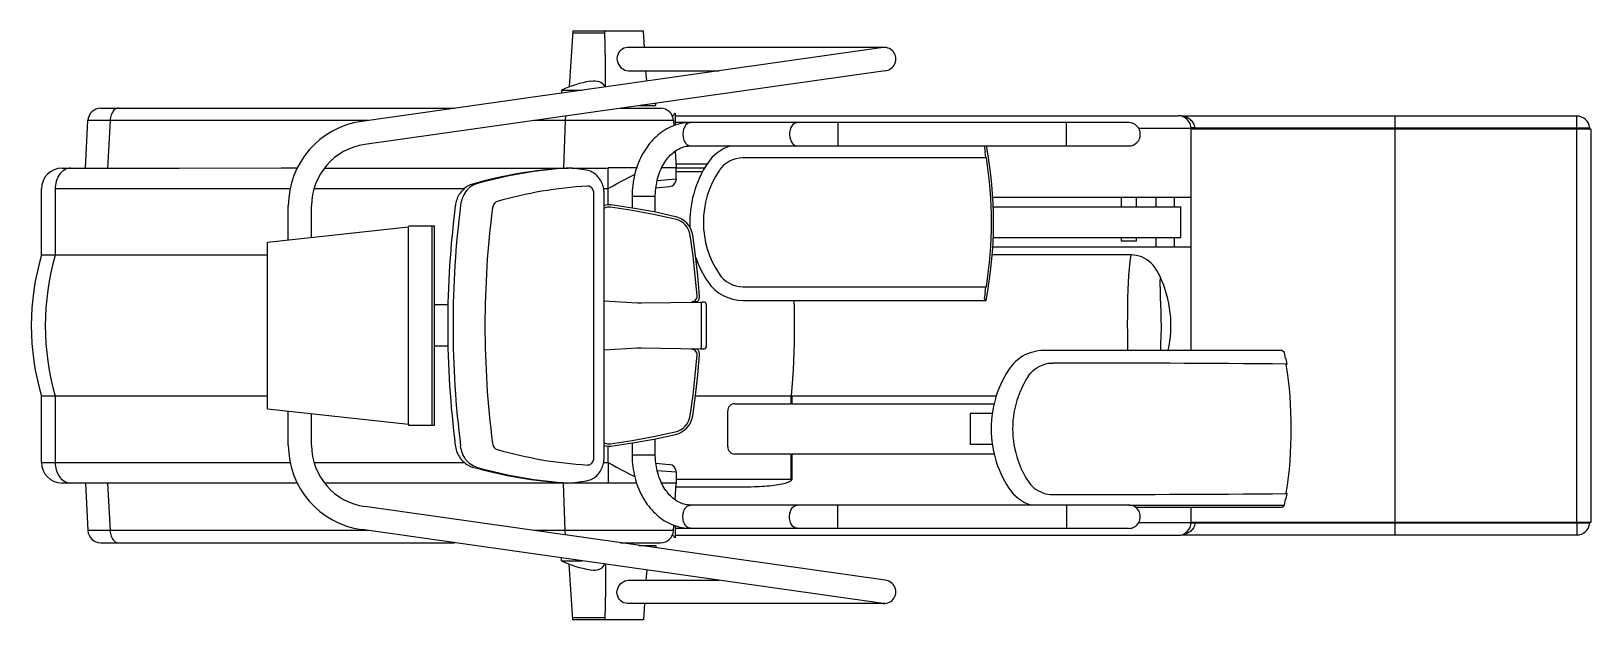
# Model space of a CAD drawing. Header units: millimetres. Extents: x 1380.75 to 1382.29, y 2712.3 to 2712.88.
import ezdxf

# ---------------------------------------------------------------- set-up
doc = ezdxf.new("R2010")
doc.units = ezdxf.units.MM
doc.header["$LTSCALE"] = 10
doc.layers.add('Equipam_fitness', color=1, linetype='Continuous')

msp = doc.modelspace()

# ---------------------------------------------------------------- linework, layer by layer
at = {"layer": 'Equipam_fitness'}
for p, q in [((1381.2837, 2712.8753), (1381.2818, 2712.8454)), ((1381.3532, 2712.8753), (1381.2837, 2712.8753)), ((1381.3154, 2712.8732), (1381.2837, 2712.8732)), ((1381.3158, 2712.8454), (1381.3154, 2712.8753)), ((1381.3154, 2712.8732), (1381.3154, 2712.8753)), ((1381.3543, 2712.8592), (1381.3532, 2712.8753)), ((1381.5897, 2712.8592), (1381.0756, 2712.7864)), ((1381.3274, 2712.8503), (1381.3272, 2712.8484)), ((1381.3279, 2712.8521), (1381.3274, 2712.8503)), ((1381.3287, 2712.8538), (1381.3279, 2712.8521)), ((1381.3298, 2712.8553), (1381.3287, 2712.8538)), ((1381.331, 2712.8566), (1381.3298, 2712.8553)), ((1381.3325, 2712.8577), (1381.331, 2712.8566)), ((1381.3341, 2712.8585), (1381.3325, 2712.8577)), ((1381.3358, 2712.859), (1381.3341, 2712.8585)), ((1381.3375, 2712.8592), (1381.3358, 2712.859)), ((1381.3377, 2712.8592), (1381.3375, 2712.8592)), ((1381.5914, 2712.8592), (1381.3377, 2712.8592)), ((1381.5914, 2712.8363), (1381.0788, 2712.7637)), ((1381.2818, 2712.8454), (1381.2801, 2712.8203)), ((1381.316, 2712.8204), (1381.3158, 2712.8454)), ((1381.3272, 2712.8484), (1381.3274, 2712.8465)), ((1381.3274, 2712.8465), (1381.3279, 2712.8445)), ((1381.3279, 2712.8445), (1381.3286, 2712.8427)), ((1381.3286, 2712.8427), (1381.3297, 2712.841)), ((1381.3297, 2712.841), (1381.331, 2712.8395)), ((1381.331, 2712.8395), (1381.3322, 2712.8385)), ((1381.3322, 2712.8385), (1381.3335, 2712.8377)), ((1381.3335, 2712.8377), (1381.3351, 2712.837)), ((1381.3351, 2712.837), (1381.3367, 2712.8365)), ((1381.3367, 2712.8365), (1381.3384, 2712.8363)), ((1381.3384, 2712.8363), (1381.3386, 2712.8363)), ((1381.3386, 2712.8363), (1381.4279, 2712.8363)), ((1381.3565, 2712.8262), (1381.3558, 2712.8363)), ((1381.3009, 2712.8259), (1381.3011, 2712.826)), ((1381.3011, 2712.826), (1381.3036, 2712.8263)), ((1381.3036, 2712.8263), (1381.3058, 2712.8263)), ((1381.3058, 2712.8263), (1381.3078, 2712.826)), ((1381.3078, 2712.826), (1381.3096, 2712.8256)), ((1381.3096, 2712.8256), (1381.3112, 2712.8249)), ((1381.3112, 2712.8249), (1381.3125, 2712.8239)), ((1381.3125, 2712.8239), (1381.3137, 2712.8227)), ((1381.3137, 2712.8227), (1381.3146, 2712.8214)), ((1381.3146, 2712.8214), (1381.3151, 2712.8203)), ((1381.2726, 2712.8172), (1381.2724, 2712.8143)), ((1381.2726, 2712.8172), (1381.293, 2712.8172)), ((1381.3656, 2712.8019), (1381.3654, 2712.8043)), ((1380.8185, 2712.7994), (1381.1672, 2712.7994)), ((1380.8277, 2712.7888), (1380.8276, 2712.7873)), ((1380.828, 2712.7902), (1380.8277, 2712.7888)), ((1380.8283, 2712.7916), (1380.828, 2712.7902)), ((1380.8287, 2712.793), (1380.8283, 2712.7916)), ((1380.8293, 2712.7942), (1380.8287, 2712.793)), ((1380.8299, 2712.7953), (1380.8293, 2712.7942)), ((1380.8306, 2712.7964), (1380.8299, 2712.7953)), ((1380.8314, 2712.7973), (1380.8306, 2712.7964)), ((1380.8322, 2712.798), (1380.8314, 2712.7973)), ((1380.8331, 2712.7986), (1380.8322, 2712.798)), ((1380.834, 2712.799), (1380.8331, 2712.7986)), ((1380.835, 2712.7993), (1380.834, 2712.799)), ((1380.836, 2712.7994), (1380.835, 2712.7993)), ((1381.2763, 2712.7888), (1381.2762, 2712.7873)), ((1381.2765, 2712.7902), (1381.2763, 2712.7888)), ((1381.2768, 2712.7916), (1381.2765, 2712.7902)), ((1381.2769, 2712.7918), (1381.2768, 2712.7916)), ((1381.3306, 2712.7994), (1381.3702, 2712.7994)), ((1381.3486, 2712.8019), (1381.3656, 2712.8019)), ((1381.3817, 2712.792), (1381.3824, 2712.792)), ((1381.382, 2712.7915), (1381.3844, 2712.7944)), ((1381.3844, 2712.7944), (1381.3844, 2712.7826)), ((1381.3844, 2712.792), (1381.8803, 2712.792)), ((1382.2732, 2712.7916), (1381.884, 2712.7916)), ((1381.885, 2712.7914), (1381.8844, 2712.7915)), ((1381.8864, 2712.7911), (1381.885, 2712.7914)), ((1381.8877, 2712.7908), (1381.8864, 2712.7911)), ((1381.8889, 2712.7903), (1381.8877, 2712.7908)), ((1381.8901, 2712.7897), (1381.8889, 2712.7903)), ((1381.8912, 2712.789), (1381.8901, 2712.7897)), ((1381.8923, 2712.7883), (1381.8912, 2712.789)), ((1381.8932, 2712.7874), (1381.8923, 2712.7883)), ((1382.094, 2712.3789), (1382.094, 2712.7916)), ((1382.2732, 2712.7799), (1382.2732, 2712.7916)), ((1380.8033, 2712.7404), (1380.8057, 2712.7873)), ((1380.8058, 2712.7873), (1380.8057, 2712.7873)), ((1380.8061, 2712.7873), (1380.8058, 2712.7873)), ((1380.8065, 2712.7873), (1380.8061, 2712.7873)), ((1380.807, 2712.7874), (1380.8065, 2712.7873)), ((1380.8077, 2712.7874), (1380.807, 2712.7874)), ((1380.8086, 2712.7874), (1380.8077, 2712.7874)), ((1380.8096, 2712.7874), (1380.8086, 2712.7874)), ((1380.8108, 2712.7874), (1380.8096, 2712.7874)), ((1380.8122, 2712.7874), (1380.8108, 2712.7874)), ((1380.8136, 2712.7874), (1380.8122, 2712.7874)), ((1380.8152, 2712.7874), (1380.8136, 2712.7874)), ((1380.817, 2712.7874), (1380.8152, 2712.7874)), ((1380.8189, 2712.7874), (1380.817, 2712.7874)), ((1380.8209, 2712.7873), (1380.8189, 2712.7874)), ((1380.823, 2712.7873), (1380.8209, 2712.7873)), ((1380.8253, 2712.7873), (1380.823, 2712.7873)), ((1380.8276, 2712.7873), (1380.8252, 2712.7404)), ((1380.8276, 2712.7873), (1380.8253, 2712.7873)), ((1381.082, 2712.7873), (1380.8276, 2712.7873)), ((1381.2762, 2712.7873), (1381.2454, 2712.7873)), ((1381.2762, 2712.7873), (1381.2746, 2712.7404)), ((1381.3829, 2712.7873), (1381.2762, 2712.7873)), ((1381.3674, 2712.7728), (1381.3657, 2712.7713)), ((1381.3691, 2712.7742), (1381.3674, 2712.7728)), ((1381.3709, 2712.7755), (1381.3691, 2712.7742)), ((1381.3727, 2712.7768), (1381.3709, 2712.7755)), ((1381.3746, 2712.778), (1381.3727, 2712.7768)), ((1381.3764, 2712.7791), (1381.3746, 2712.778)), ((1381.3783, 2712.78), (1381.3764, 2712.7791)), ((1381.3803, 2712.781), (1381.3783, 2712.78)), ((1381.3822, 2712.7818), (1381.3803, 2712.781)), ((1381.3842, 2712.7825), (1381.3822, 2712.7818)), ((1381.3829, 2712.7873), (1381.3832, 2712.7821)), ((1381.3862, 2712.7832), (1381.3842, 2712.7825)), ((1381.8315, 2712.7852), (1381.3844, 2712.7852)), ((1381.3848, 2712.7827), (1381.3844, 2712.7828)), ((1381.3882, 2712.7837), (1381.3862, 2712.7832)), ((1381.3902, 2712.7842), (1381.3882, 2712.7837)), ((1381.3923, 2712.7846), (1381.3902, 2712.7842)), ((1381.3923, 2712.7757), (1381.3922, 2712.7744)), ((1381.3922, 2712.7744), (1381.3922, 2712.773)), ((1381.3922, 2712.773), (1381.3923, 2712.7717)), ((1381.3943, 2712.7848), (1381.3923, 2712.7846)), ((1381.3925, 2712.777), (1381.3923, 2712.7757)), ((1381.3928, 2712.7783), (1381.3925, 2712.777)), ((1381.3932, 2712.7795), (1381.3928, 2712.7783)), ((1381.3937, 2712.7807), (1381.3932, 2712.7795)), ((1381.3943, 2712.7817), (1381.3937, 2712.7807)), ((1381.3964, 2712.785), (1381.3943, 2712.7848)), ((1381.3949, 2712.7826), (1381.3943, 2712.7817)), ((1381.3957, 2712.7834), (1381.3949, 2712.7826)), ((1381.3964, 2712.784), (1381.3957, 2712.7834)), ((1381.3984, 2712.7851), (1381.3964, 2712.785)), ((1381.3973, 2712.7846), (1381.3964, 2712.784)), ((1381.3981, 2712.7849), (1381.3973, 2712.7846)), ((1381.399, 2712.7851), (1381.3981, 2712.7849)), ((1381.3997, 2712.7852), (1381.3984, 2712.7851)), ((1381.3997, 2712.7852), (1381.399, 2712.7851)), ((1381.4974, 2712.7754), (1381.4973, 2712.774)), ((1381.4973, 2712.774), (1381.4974, 2712.7727)), ((1381.4976, 2712.7767), (1381.4974, 2712.7754)), ((1381.4979, 2712.778), (1381.4976, 2712.7767)), ((1381.4983, 2712.7792), (1381.4979, 2712.778)), ((1381.4987, 2712.7804), (1381.4983, 2712.7792)), ((1381.4993, 2712.7814), (1381.4987, 2712.7804)), ((1381.4999, 2712.7824), (1381.4993, 2712.7814)), ((1381.5006, 2712.7832), (1381.4999, 2712.7824)), ((1381.5014, 2712.7839), (1381.5006, 2712.7832)), ((1381.5022, 2712.7844), (1381.5014, 2712.7839)), ((1381.5031, 2712.7848), (1381.5022, 2712.7844)), ((1381.504, 2712.7851), (1381.5031, 2712.7848)), ((1381.5048, 2712.7852), (1381.504, 2712.7851)), ((1381.5449, 2712.7852), (1381.5449, 2712.7622)), ((1381.7704, 2712.7622), (1381.7704, 2712.7852)), ((1381.8931, 2712.7793), (1381.8415, 2712.7793)), ((1381.8931, 2712.5605), (1381.8931, 2712.7793)), ((1381.8931, 2712.7792), (1382.287, 2712.7792)), ((1381.8941, 2712.7865), (1381.8932, 2712.7874)), ((1381.8963, 2712.7799), (1381.8932, 2712.7799)), ((1381.8948, 2712.7855), (1381.8941, 2712.7865)), ((1381.8955, 2712.7845), (1381.8948, 2712.7855)), ((1381.896, 2712.7834), (1381.8955, 2712.7845)), ((1381.8965, 2712.7822), (1381.896, 2712.7834)), ((1381.8963, 2712.7799), (1381.8969, 2712.7799)), ((1381.8967, 2712.7811), (1381.8965, 2712.7822)), ((1381.8969, 2712.7799), (1381.8967, 2712.7811)), ((1381.8969, 2712.7799), (1382.2859, 2712.7799)), ((1382.2732, 2712.3911), (1382.2732, 2712.7792)), ((1382.2842, 2712.7799), (1382.2842, 2712.7792)), ((1382.287, 2712.7792), (1382.287, 2712.3911)), ((1381.3552, 2712.7588), (1381.3539, 2712.7568)), ((1381.3565, 2712.7608), (1381.3552, 2712.7588)), ((1381.3579, 2712.7627), (1381.3565, 2712.7608)), ((1381.3594, 2712.7646), (1381.3579, 2712.7627)), ((1381.3609, 2712.7664), (1381.3594, 2712.7646)), ((1381.3625, 2712.7681), (1381.3609, 2712.7664)), ((1381.3641, 2712.7697), (1381.3625, 2712.7681)), ((1381.3657, 2712.7713), (1381.3641, 2712.7697)), ((1381.3846, 2712.7572), (1381.3859, 2712.758)), ((1381.3859, 2712.758), (1381.3872, 2712.7588)), ((1381.3872, 2712.7588), (1381.3886, 2712.7595)), ((1381.3886, 2712.7595), (1381.3899, 2712.7602)), ((1381.3899, 2712.7602), (1381.3913, 2712.7607)), ((1381.3913, 2712.7607), (1381.3927, 2712.7612)), ((1381.3923, 2712.7717), (1381.3925, 2712.7704)), ((1381.3925, 2712.7704), (1381.3928, 2712.7691)), ((1381.3927, 2712.7612), (1381.3941, 2712.7616)), ((1381.3928, 2712.7691), (1381.3932, 2712.7679)), ((1381.3932, 2712.7679), (1381.3937, 2712.7667)), ((1381.3937, 2712.7667), (1381.3943, 2712.7657)), ((1381.3941, 2712.7616), (1381.3955, 2712.7619)), ((1381.3943, 2712.7657), (1381.3949, 2712.7648)), ((1381.3949, 2712.7648), (1381.3957, 2712.764)), ((1381.3955, 2712.7619), (1381.3969, 2712.7621)), ((1381.3957, 2712.764), (1381.3964, 2712.7634)), ((1381.3964, 2712.7634), (1381.3973, 2712.7628)), ((1381.3969, 2712.7621), (1381.3984, 2712.7622)), ((1381.3973, 2712.7628), (1381.3981, 2712.7625)), ((1381.3981, 2712.7625), (1381.399, 2712.7623)), ((1381.3984, 2712.7622), (1381.3997, 2712.7622)), ((1381.399, 2712.7623), (1381.3997, 2712.7622)), ((1381.3997, 2712.7622), (1381.5048, 2712.7622)), ((1381.4514, 2712.7622), (1381.4514, 2712.7622)), ((1381.4514, 2712.7622), (1381.6891, 2712.7622)), ((1381.4974, 2712.7727), (1381.4975, 2712.7713)), ((1381.4975, 2712.7713), (1381.4977, 2712.77)), ((1381.4977, 2712.77), (1381.4981, 2712.7688)), ((1381.4981, 2712.7688), (1381.4985, 2712.7676)), ((1381.4985, 2712.7676), (1381.499, 2712.7665)), ((1381.499, 2712.7665), (1381.4996, 2712.7655)), ((1381.4996, 2712.7655), (1381.5003, 2712.7646)), ((1381.5003, 2712.7646), (1381.501, 2712.7638)), ((1381.501, 2712.7638), (1381.5018, 2712.7632)), ((1381.5018, 2712.7632), (1381.5027, 2712.7627)), ((1381.5027, 2712.7627), (1381.5035, 2712.7624)), ((1381.5035, 2712.7624), (1381.5044, 2712.7623)), ((1381.5044, 2712.7623), (1381.5048, 2712.7622)), ((1381.5048, 2712.7622), (1381.5449, 2712.7622)), ((1381.6891, 2712.7622), (1381.7704, 2712.7622)), ((1381.6891, 2712.7622), (1381.6901, 2712.7565)), ((1381.6891, 2712.7622), (1381.6892, 2712.7622)), ((1381.7704, 2712.7622), (1381.8315, 2712.7622)), ((1381.3475, 2712.7434), (1381.3467, 2712.741)), ((1381.3484, 2712.7458), (1381.3475, 2712.7434)), ((1381.3494, 2712.7481), (1381.3484, 2712.7458)), ((1381.3504, 2712.7503), (1381.3494, 2712.7481)), ((1381.3515, 2712.7525), (1381.3504, 2712.7503)), ((1381.3527, 2712.7547), (1381.3515, 2712.7525)), ((1381.3539, 2712.7568), (1381.3527, 2712.7547)), ((1381.3715, 2712.7413), (1381.3724, 2712.743)), ((1381.3724, 2712.743), (1381.3733, 2712.7446)), ((1381.3733, 2712.7446), (1381.3743, 2712.7462)), ((1381.3743, 2712.7462), (1381.3753, 2712.7477)), ((1381.3753, 2712.7477), (1381.3764, 2712.7491)), ((1381.3764, 2712.7491), (1381.3774, 2712.7505)), ((1381.3774, 2712.7505), (1381.3786, 2712.7518)), ((1381.3786, 2712.7518), (1381.3797, 2712.753)), ((1381.3797, 2712.753), (1381.3809, 2712.7541)), ((1381.3809, 2712.7541), (1381.3821, 2712.7552)), ((1381.3821, 2712.7552), (1381.3834, 2712.7562)), ((1381.3834, 2712.7562), (1381.3846, 2712.7572)), ((1381.3845, 2712.7571), (1381.3854, 2712.7406)), ((1381.3852, 2712.7444), (1381.4161, 2712.7444)), ((1381.6912, 2712.7504), (1381.4514, 2712.7504)), ((1381.6901, 2712.7565), (1381.6896, 2712.7559)), ((1381.6896, 2712.7559), (1381.6905, 2712.7508)), ((1381.6905, 2712.7508), (1381.6912, 2712.7504)), ((1380.7745, 2712.7272), (1380.7741, 2712.7255)), ((1380.7751, 2712.729), (1380.7745, 2712.7272)), ((1380.7758, 2712.7306), (1380.7751, 2712.729)), ((1380.7765, 2712.7322), (1380.7758, 2712.7306)), ((1380.7774, 2712.7336), (1380.7765, 2712.7322)), ((1380.7784, 2712.7349), (1380.7774, 2712.7336)), ((1380.7795, 2712.7361), (1380.7784, 2712.7349)), ((1380.7807, 2712.7372), (1380.7795, 2712.7361)), ((1380.7803, 2712.7403), (1380.8958, 2712.7404)), ((1380.7819, 2712.7381), (1380.7807, 2712.7372)), ((1380.7832, 2712.7389), (1380.7819, 2712.7381)), ((1380.7825, 2712.7403), (1380.7837, 2712.7403)), ((1380.7845, 2712.7395), (1380.7832, 2712.7389)), ((1380.7837, 2712.7403), (1380.7851, 2712.7403)), ((1380.7859, 2712.7399), (1380.7845, 2712.7395)), ((1380.7851, 2712.7403), (1380.7868, 2712.7403)), ((1380.7873, 2712.7402), (1380.7859, 2712.7399)), ((1380.7868, 2712.7403), (1380.7887, 2712.7403)), ((1380.7887, 2712.7403), (1380.7873, 2712.7402)), ((1380.8958, 2712.7404), (1380.9963, 2712.7405)), ((1380.9963, 2712.7405), (1381.012, 2712.7405)), ((1381.0389, 2712.7404), (1381.1677, 2712.7404)), ((1381.1677, 2712.7404), (1381.2794, 2712.7404)), ((1381.2834, 2712.7403), (1381.2772, 2712.7404)), ((1381.2827, 2712.7404), (1381.3185, 2712.7404)), ((1381.2833, 2712.7403), (1381.3185, 2712.7403)), ((1381.2971, 2712.7383), (1381.2834, 2712.7403)), ((1381.2972, 2712.7382), (1381.2971, 2712.7383)), ((1381.2985, 2712.738), (1381.2972, 2712.7382)), ((1381.2997, 2712.7377), (1381.2985, 2712.738)), ((1381.301, 2712.7372), (1381.2997, 2712.7377)), ((1381.3021, 2712.7367), (1381.301, 2712.7372)), ((1381.3033, 2712.7361), (1381.3021, 2712.7367)), ((1381.3044, 2712.7354), (1381.3033, 2712.7361)), ((1381.3055, 2712.7346), (1381.3044, 2712.7354)), ((1381.3066, 2712.7338), (1381.3055, 2712.7346)), ((1381.3076, 2712.7328), (1381.3066, 2712.7338)), ((1381.3085, 2712.7318), (1381.3076, 2712.7328)), ((1381.3094, 2712.7308), (1381.3085, 2712.7318)), ((1381.3103, 2712.7296), (1381.3094, 2712.7308)), ((1381.311, 2712.7284), (1381.3103, 2712.7296)), ((1381.3117, 2712.7271), (1381.311, 2712.7284)), ((1381.3123, 2712.7258), (1381.3117, 2712.7271)), ((1381.3185, 2712.7202), (1381.3185, 2712.7406)), ((1381.3465, 2712.7406), (1381.3185, 2712.7406)), ((1381.3268, 2712.7248), (1381.331, 2712.727)), ((1381.331, 2712.727), (1381.3351, 2712.7292)), ((1381.3351, 2712.7292), (1381.3392, 2712.7313)), ((1381.3392, 2712.7313), (1381.3433, 2712.7333)), ((1381.3435, 2712.7287), (1381.3431, 2712.7261)), ((1381.3433, 2712.7333), (1381.3446, 2712.7339)), ((1381.344, 2712.7312), (1381.3435, 2712.7287)), ((1381.3446, 2712.7337), (1381.344, 2712.7312)), ((1381.3452, 2712.7362), (1381.3446, 2712.7337)), ((1381.3459, 2712.7386), (1381.3452, 2712.7362)), ((1381.3467, 2712.741), (1381.3459, 2712.7386)), ((1381.3664, 2712.7262), (1381.3668, 2712.7282)), ((1381.3668, 2712.7282), (1381.3673, 2712.7302)), ((1381.3669, 2712.7283), (1381.3857, 2712.7298)), ((1381.3673, 2712.7302), (1381.3679, 2712.7322)), ((1381.3679, 2712.7322), (1381.3685, 2712.7341)), ((1381.3685, 2712.7341), (1381.3692, 2712.7359)), ((1381.3692, 2712.7359), (1381.3699, 2712.7378)), ((1381.3699, 2712.7378), (1381.3707, 2712.7396)), ((1381.3707, 2712.7396), (1381.3715, 2712.7413)), ((1381.3857, 2712.7406), (1381.3712, 2712.7406)), ((1381.3857, 2712.7298), (1381.3857, 2712.7406)), ((1381.3857, 2712.7406), (1381.4137, 2712.7406)), ((1381.4115, 2712.7368), (1381.3857, 2712.7368)), ((1380.7601, 2712.6548), (1380.7601, 2712.7199)), ((1380.7737, 2712.7236), (1380.7735, 2712.7218)), ((1380.7735, 2712.7218), (1380.7735, 2712.7199)), ((1380.7937, 2712.7199), (1380.7735, 2712.7199)), ((1380.7735, 2712.7199), (1380.7735, 2712.7134)), ((1380.7735, 2712.7134), (1380.7735, 2712.684)), ((1380.7741, 2712.7255), (1380.7737, 2712.7236)), ((1380.8142, 2712.7199), (1380.7937, 2712.7199)), ((1380.8349, 2712.7199), (1380.8142, 2712.7199)), ((1380.856, 2712.7199), (1380.8349, 2712.7199)), ((1380.8773, 2712.7199), (1380.856, 2712.7199)), ((1380.8952, 2712.7199), (1380.8773, 2712.7199)), ((1380.9133, 2712.7199), (1380.8952, 2712.7199)), ((1380.9316, 2712.7199), (1380.9133, 2712.7199)), ((1380.9501, 2712.7199), (1380.9316, 2712.7199)), ((1380.9688, 2712.7199), (1380.9501, 2712.7199)), ((1380.9876, 2712.7199), (1380.9688, 2712.7199)), ((1381.005, 2712.7199), (1380.9876, 2712.7199)), ((1381.0312, 2712.7199), (1381.0286, 2712.7199)), ((1381.0533, 2712.7199), (1381.0312, 2712.7199)), ((1381.0756, 2712.7199), (1381.0533, 2712.7199)), ((1381.0982, 2712.7199), (1381.0756, 2712.7199)), ((1381.1209, 2712.7199), (1381.0982, 2712.7199)), ((1381.1439, 2712.7199), (1381.1209, 2712.7199)), ((1381.1671, 2712.7199), (1381.1439, 2712.7199)), ((1381.1763, 2712.7199), (1381.1671, 2712.7199)), ((1381.1704, 2712.712), (1381.1698, 2712.7106)), ((1381.1711, 2712.7133), (1381.1704, 2712.712)), ((1381.1718, 2712.7146), (1381.1711, 2712.7133)), ((1381.1727, 2712.7158), (1381.1718, 2712.7146)), ((1381.1735, 2712.717), (1381.1727, 2712.7158)), ((1381.1745, 2712.7181), (1381.1735, 2712.717)), ((1381.1755, 2712.7191), (1381.1745, 2712.7181)), ((1381.1753, 2712.7121), (1381.1746, 2712.7102)), ((1381.1762, 2712.714), (1381.1753, 2712.7121)), ((1381.1766, 2712.7201), (1381.1755, 2712.7191)), ((1381.1772, 2712.7158), (1381.1762, 2712.714)), ((1381.1777, 2712.721), (1381.1766, 2712.7201)), ((1381.1783, 2712.7174), (1381.1772, 2712.7158)), ((1381.1788, 2712.7218), (1381.1777, 2712.721)), ((1381.1796, 2712.7189), (1381.1783, 2712.7174)), ((1381.18, 2712.7226), (1381.1788, 2712.7218)), ((1381.1809, 2712.7203), (1381.1796, 2712.7189)), ((1381.1812, 2712.7232), (1381.18, 2712.7226)), ((1381.1823, 2712.7215), (1381.1809, 2712.7203)), ((1381.1825, 2712.7238), (1381.1812, 2712.7232)), ((1381.1838, 2712.7226), (1381.1823, 2712.7215)), ((1381.1838, 2712.7243), (1381.1825, 2712.7238)), ((1381.1849, 2712.7246), (1381.1838, 2712.7243)), ((1381.1854, 2712.7235), (1381.1838, 2712.7226)), ((1381.187, 2712.7242), (1381.1854, 2712.7235)), ((1381.1887, 2712.7248), (1381.187, 2712.7242)), ((1381.299, 2712.7226), (1381.2981, 2712.7226)), ((1381.2999, 2712.7224), (1381.299, 2712.7226)), ((1381.3007, 2712.722), (1381.2999, 2712.7224)), ((1381.3015, 2712.7215), (1381.3007, 2712.722)), ((1381.3023, 2712.7209), (1381.3015, 2712.7215)), ((1381.3029, 2712.7201), (1381.3023, 2712.7209)), ((1381.3035, 2712.7192), (1381.3029, 2712.7201)), ((1381.3039, 2712.7182), (1381.3035, 2712.7192)), ((1381.3043, 2712.7172), (1381.3039, 2712.7182)), ((1381.3044, 2712.7161), (1381.3043, 2712.7172)), ((1381.3045, 2712.715), (1381.3044, 2712.7161)), ((1381.3045, 2712.4555), (1381.3045, 2712.715)), ((1381.3129, 2712.7245), (1381.3123, 2712.7258)), ((1381.3134, 2712.7231), (1381.3129, 2712.7245)), ((1381.3138, 2712.7217), (1381.3134, 2712.7231)), ((1381.3141, 2712.7202), (1381.3138, 2712.7217)), ((1381.3143, 2712.7188), (1381.3141, 2712.7202)), ((1381.3185, 2712.7199), (1381.3141, 2712.7199)), ((1381.3145, 2712.7173), (1381.3143, 2712.7188)), ((1381.3146, 2712.7158), (1381.3145, 2712.7173)), ((1381.3146, 2712.715), (1381.3146, 2712.7158)), ((1381.3146, 2712.4555), (1381.3146, 2712.715)), ((1381.3185, 2712.7202), (1381.3227, 2712.7225)), ((1381.3185, 2712.7202), (1381.3185, 2712.7202)), ((1381.3185, 2712.7042), (1381.3185, 2712.7202)), ((1381.3185, 2712.7042), (1381.3185, 2712.7199)), ((1381.3227, 2712.7225), (1381.3268, 2712.7248)), ((1381.3422, 2712.7158), (1381.3421, 2712.7133)), ((1381.3421, 2712.7133), (1381.3421, 2712.7126)), ((1381.3421, 2712.7126), (1381.365, 2712.7126)), ((1381.3421, 2712.7126), (1381.3421, 2712.7011)), ((1381.3423, 2712.7184), (1381.3422, 2712.7158)), ((1381.3425, 2712.721), (1381.3423, 2712.7184)), ((1381.3428, 2712.7236), (1381.3425, 2712.721)), ((1381.3431, 2712.7261), (1381.3428, 2712.7236)), ((1381.365, 2712.7137), (1381.3651, 2712.7158)), ((1381.365, 2712.7126), (1381.365, 2712.7137)), ((1381.365, 2712.6969), (1381.365, 2712.7126)), ((1381.3651, 2712.7158), (1381.3652, 2712.7179)), ((1381.3652, 2712.7179), (1381.3654, 2712.72)), ((1381.3654, 2712.72), (1381.3657, 2712.7221)), ((1381.3656, 2712.721), (1381.3787, 2712.7222)), ((1381.3657, 2712.7221), (1381.366, 2712.7241)), ((1381.366, 2712.7241), (1381.3664, 2712.7262)), ((1381.8925, 2712.7113), (1381.6975, 2712.7113)), ((1381.8241, 2712.7113), (1381.8241, 2712.7021)), ((1381.8393, 2712.7021), (1381.8393, 2712.7113)), ((1381.8582, 2712.7113), (1381.8582, 2712.7021)), ((1381.8766, 2712.7021), (1381.8766, 2712.7113)), ((1381.0033, 2712.6697), (1381.0033, 2712.7032)), ((1381.0262, 2712.6722), (1381.0262, 2712.7032)), ((1381.1681, 2712.7047), (1381.168, 2712.7036)), ((1381.1684, 2712.7062), (1381.1681, 2712.7047)), ((1381.1688, 2712.7077), (1381.1684, 2712.7062)), ((1381.1693, 2712.7092), (1381.1688, 2712.7077)), ((1381.1698, 2712.7106), (1381.1693, 2712.7092)), ((1381.1734, 2712.7061), (1381.1731, 2712.704)), ((1381.1739, 2712.7082), (1381.1734, 2712.7061)), ((1381.1746, 2712.7102), (1381.1739, 2712.7082)), ((1381.2047, 2712.7023), (1381.2045, 2712.7012)), ((1381.2051, 2712.7033), (1381.2047, 2712.7023)), ((1381.2055, 2712.7043), (1381.2051, 2712.7033)), ((1381.2061, 2712.7052), (1381.2055, 2712.7043)), ((1381.2068, 2712.706), (1381.2061, 2712.7052)), ((1381.2075, 2712.7066), (1381.2068, 2712.706)), ((1381.2083, 2712.7071), (1381.2075, 2712.7066)), ((1381.2092, 2712.7074), (1381.2083, 2712.7071)), ((1381.3148, 2712.7009), (1381.3146, 2712.7007)), ((1381.3166, 2712.7015), (1381.3148, 2712.7009)), ((1381.318, 2712.7018), (1381.3166, 2712.7015)), ((1381.3195, 2712.7018), (1381.318, 2712.7018)), ((1381.3209, 2712.7017), (1381.3195, 2712.7018)), ((1381.3422, 2712.6986), (1381.3209, 2712.7017)), ((1381.3426, 2712.701), (1381.3212, 2712.7042)), ((1381.3633, 2712.6947), (1381.3422, 2712.6986)), ((1381.3638, 2712.6971), (1381.3426, 2712.701)), ((1381.385, 2712.6925), (1381.3638, 2712.6971)), ((1381.698, 2712.7021), (1381.8824, 2712.7021)), ((1381.8824, 2712.7021), (1381.8829, 2712.7021)), ((1381.8829, 2712.6719), (1381.8829, 2712.7021)), ((1380.7735, 2712.684), (1380.7735, 2712.6547)), ((1380.9829, 2712.6675), (1381.1217, 2712.6825)), ((1381.1217, 2712.6836), (1381.1475, 2712.6836)), ((1381.1217, 2712.488), (1381.1217, 2712.6825)), ((1381.1449, 2712.4869), (1381.1449, 2712.6836)), ((1381.1475, 2712.4869), (1381.1475, 2712.6836)), ((1381.3844, 2712.6902), (1381.3633, 2712.6947)), ((1380.9829, 2712.5031), (1380.9829, 2712.6675)), ((1381.4022, 2712.654), (1381.3994, 2712.6739)), ((1381.4046, 2712.6543), (1381.4019, 2712.6742)), ((1381.698, 2712.6719), (1381.8824, 2712.6719)), ((1381.8241, 2712.6719), (1381.8241, 2712.6688)), ((1381.8241, 2712.6688), (1381.8393, 2712.6688)), ((1381.8393, 2712.6688), (1381.8393, 2712.6719)), ((1381.8582, 2712.6719), (1381.8582, 2712.6629)), ((1381.8766, 2712.6629), (1381.8766, 2712.6719)), ((1381.8824, 2712.6719), (1381.8829, 2712.6719)), ((1380.9829, 2712.6547), (1380.76, 2712.6547)), ((1381.4044, 2712.6341), (1381.4022, 2712.654)), ((1381.4069, 2712.6344), (1381.4046, 2712.6543)), ((1381.8339, 2712.6548), (1381.697, 2712.6548)), ((1381.6976, 2712.6629), (1381.8925, 2712.6629)), ((1381.833, 2712.6482), (1381.8339, 2712.6548)), ((1381.8365, 2712.6547), (1381.8339, 2712.6548)), ((1381.8392, 2712.6543), (1381.8365, 2712.6547)), ((1381.8418, 2712.6537), (1381.8392, 2712.6543)), ((1381.8444, 2712.6528), (1381.8418, 2712.6537)), ((1381.8468, 2712.6517), (1381.8444, 2712.6528)), ((1381.8491, 2712.6503), (1381.8468, 2712.6517)), ((1381.8513, 2712.6487), (1381.8491, 2712.6503)), ((1381.8313, 2712.6277), (1381.8317, 2712.6346)), ((1381.8317, 2712.6346), (1381.8323, 2712.6414)), ((1381.8323, 2712.6414), (1381.833, 2712.6482)), ((1381.8534, 2712.6469), (1381.8513, 2712.6487)), ((1381.8556, 2712.6446), (1381.8534, 2712.6469)), ((1381.8576, 2712.642), (1381.8556, 2712.6446)), ((1381.8594, 2712.6393), (1381.8576, 2712.642)), ((1381.861, 2712.6365), (1381.8594, 2712.6393)), ((1381.8625, 2712.6337), (1381.861, 2712.6365)), ((1381.4061, 2712.6142), (1381.4044, 2712.6341)), ((1381.4086, 2712.6143), (1381.4069, 2712.6344)), ((1381.4514, 2712.6235), (1381.6912, 2712.6235)), ((1381.6905, 2712.6231), (1381.6896, 2712.618)), ((1381.6912, 2712.6235), (1381.6905, 2712.6231)), ((1381.8308, 2712.6123), (1381.831, 2712.6207)), ((1381.831, 2712.6207), (1381.8313, 2712.6277)), ((1381.8625, 2712.6337), (1381.8623, 2712.6268)), ((1381.8623, 2712.6268), (1381.8624, 2712.6199)), ((1381.8624, 2712.6199), (1381.8626, 2712.613)), ((1381.1607, 2712.6056), (1381.1475, 2712.6056)), ((1381.3146, 2712.6095), (1381.347, 2712.6077)), ((1381.3512, 2712.6077), (1381.4096, 2712.6084)), ((1381.4066, 2712.6087), (1381.401, 2712.6088)), ((1381.4096, 2712.6084), (1381.4098, 2712.6082)), ((1381.4096, 2712.6084), (1381.4104, 2712.6084)), ((1381.4098, 2712.6082), (1381.41, 2712.6079)), ((1381.41, 2712.6079), (1381.4101, 2712.6073)), ((1381.4101, 2712.6073), (1381.4102, 2712.6067)), ((1381.4102, 2712.6067), (1381.4102, 2712.6059)), ((1381.4102, 2712.6059), (1381.4102, 2712.5646)), ((1381.4104, 2712.6084), (1381.4111, 2712.6084)), ((1381.4111, 2712.6084), (1381.4116, 2712.6084)), ((1381.4116, 2712.6084), (1381.4121, 2712.6085)), ((1381.4121, 2712.6085), (1381.4125, 2712.6085)), ((1381.4125, 2712.6085), (1381.4127, 2712.6085)), ((1381.4127, 2712.6085), (1381.4127, 2712.6086)), ((1381.4152, 2712.6061), (1381.4152, 2712.5644)), ((1381.4516, 2712.6099), (1381.6909, 2712.6099)), ((1381.5021, 2712.6027), (1381.5019, 2712.6099)), ((1381.6901, 2712.6175), (1381.6891, 2712.6118)), ((1381.6891, 2712.6118), (1381.6909, 2712.6099)), ((1381.6896, 2712.618), (1381.6901, 2712.6175)), ((1381.8306, 2712.6037), (1381.8308, 2712.6123)), ((1381.8306, 2712.5952), (1381.8306, 2712.6037)), ((1381.8626, 2712.613), (1381.8629, 2712.6061)), ((1381.8629, 2712.6061), (1381.8632, 2712.5991)), ((1381.5022, 2712.5938), (1381.5021, 2712.6027)), ((1381.5023, 2712.585), (1381.5022, 2712.5938)), ((1381.8305, 2712.5866), (1381.8306, 2712.5952)), ((1381.8632, 2712.5991), (1381.8633, 2712.5922)), ((1381.8633, 2712.5922), (1381.8634, 2712.5836)), ((1381.5021, 2712.5676), (1381.5022, 2712.5763)), ((1381.5022, 2712.5763), (1381.5023, 2712.585)), ((1381.8306, 2712.5776), (1381.8305, 2712.5866)), ((1381.8306, 2712.5686), (1381.8306, 2712.5776)), ((1381.8632, 2712.5751), (1381.863, 2712.5666)), ((1381.8634, 2712.5836), (1381.8632, 2712.5751)), ((1381.1607, 2712.5649), (1381.1475, 2712.5649)), ((1381.347, 2712.5628), (1381.3146, 2712.561)), ((1381.4096, 2712.5621), (1381.3512, 2712.5629)), ((1381.4066, 2712.5618), (1381.401, 2712.5617)), ((1381.4098, 2712.5623), (1381.4096, 2712.5621)), ((1381.4104, 2712.5621), (1381.4096, 2712.5621)), ((1381.41, 2712.5626), (1381.4098, 2712.5623)), ((1381.4101, 2712.5632), (1381.41, 2712.5626)), ((1381.4102, 2712.5639), (1381.4101, 2712.5632)), ((1381.4102, 2712.5646), (1381.4102, 2712.5639)), ((1381.4111, 2712.5621), (1381.4104, 2712.5621)), ((1381.4116, 2712.5621), (1381.4111, 2712.5621)), ((1381.4121, 2712.5621), (1381.4116, 2712.5621)), ((1381.4125, 2712.562), (1381.4121, 2712.5621)), ((1381.4127, 2712.562), (1381.4125, 2712.562)), ((1381.4127, 2712.562), (1381.4127, 2712.562)), ((1381.5015, 2712.5501), (1381.5018, 2712.5589)), ((1381.5018, 2712.5589), (1381.5021, 2712.5676)), ((1381.7343, 2712.5583), (1381.7318, 2712.5573)), ((1381.7369, 2712.5591), (1381.7343, 2712.5583)), ((1381.7395, 2712.5597), (1381.7369, 2712.5591)), ((1381.7422, 2712.5602), (1381.7395, 2712.5597)), ((1381.7449, 2712.5605), (1381.7422, 2712.5602)), ((1381.7476, 2712.5605), (1381.7449, 2712.5605)), ((1381.9823, 2712.5605), (1381.7476, 2712.5605)), ((1381.8307, 2712.5605), (1381.8306, 2712.5686)), ((1381.863, 2712.5666), (1381.8628, 2712.5605)), ((1381.985, 2712.5587), (1381.9823, 2712.5605)), ((1381.986, 2712.5529), (1381.985, 2712.5587)), ((1381.4044, 2712.5364), (1381.4061, 2712.5563)), ((1381.4069, 2712.5362), (1381.4086, 2712.5562)), ((1381.5011, 2712.5413), (1381.5015, 2712.5501)), ((1381.7149, 2712.5441), (1381.7133, 2712.5418)), ((1381.7166, 2712.5462), (1381.7149, 2712.5441)), ((1381.7184, 2712.5482), (1381.7166, 2712.5462)), ((1381.7204, 2712.5501), (1381.7184, 2712.5482)), ((1381.7225, 2712.5518), (1381.7204, 2712.5501)), ((1381.7247, 2712.5534), (1381.7225, 2712.5518)), ((1381.727, 2712.5549), (1381.7247, 2712.5534)), ((1381.7293, 2712.5562), (1381.727, 2712.5549)), ((1381.7318, 2712.5573), (1381.7293, 2712.5562)), ((1381.7372, 2712.5407), (1381.7391, 2712.5423)), ((1381.7391, 2712.5423), (1381.7411, 2712.5437)), ((1381.7411, 2712.5437), (1381.7432, 2712.545)), ((1381.7432, 2712.545), (1381.7455, 2712.546)), ((1381.7455, 2712.546), (1381.7478, 2712.5469)), ((1381.7478, 2712.5469), (1381.7499, 2712.5475)), ((1381.7499, 2712.5475), (1381.7521, 2712.548)), ((1381.7521, 2712.548), (1381.7544, 2712.5482)), ((1381.7544, 2712.5482), (1381.7567, 2712.5483)), ((1381.9868, 2712.5524), (1381.986, 2712.5529)), ((1381.9876, 2712.5473), (1381.9868, 2712.5524)), ((1381.9869, 2712.5469), (1381.9876, 2712.5473)), ((1381.4022, 2712.5165), (1381.4044, 2712.5364)), ((1381.4046, 2712.5162), (1381.4069, 2712.5362)), ((1381.5, 2712.5242), (1381.5006, 2712.5327)), ((1381.5006, 2712.5327), (1381.5011, 2712.5413)), ((1381.7054, 2712.5274), (1381.7038, 2712.5237)), ((1381.7072, 2712.5312), (1381.7054, 2712.5274)), ((1381.7091, 2712.5348), (1381.7072, 2712.5312)), ((1381.7111, 2712.5384), (1381.7091, 2712.5348)), ((1381.7133, 2712.5418), (1381.7111, 2712.5384)), ((1381.7324, 2712.5351), (1381.7338, 2712.5371)), ((1381.7338, 2712.5371), (1381.7354, 2712.5389)), ((1381.7354, 2712.5389), (1381.7372, 2712.5407)), ((1380.9829, 2712.5156), (1380.76, 2712.5156)), ((1380.7601, 2712.4504), (1380.7601, 2712.5155)), ((1380.7735, 2712.5156), (1380.7735, 2712.4888)), ((1381.3994, 2712.4967), (1381.4022, 2712.5165)), ((1381.4019, 2712.4963), (1381.4046, 2712.5162)), ((1381.499, 2712.5157), (1381.4046, 2712.5157)), ((1381.499, 2712.5082), (1381.499, 2712.5157)), ((1381.4993, 2712.5158), (1381.5, 2712.5242)), ((1381.4996, 2712.5157), (1381.4996, 2712.5082)), ((1381.701, 2712.5157), (1381.4996, 2712.5157)), ((1381.6998, 2712.512), (1381.6988, 2712.508)), ((1381.701, 2712.5159), (1381.6998, 2712.512)), ((1381.7023, 2712.5198), (1381.701, 2712.5159)), ((1381.7038, 2712.5237), (1381.7023, 2712.5198)), ((1380.9829, 2712.5031), (1381.1217, 2712.488)), ((1381.0033, 2712.4673), (1381.0033, 2712.5008)), ((1381.0262, 2712.4673), (1381.0262, 2712.4984)), ((1381.4364, 2712.4656), (1381.4364, 2712.5012)), ((1381.4434, 2712.5082), (1381.499, 2712.5082)), ((1381.4996, 2712.5082), (1381.6989, 2712.5082)), ((1381.6752, 2712.4987), (1381.6752, 2712.4682)), ((1381.6971, 2712.4987), (1381.6752, 2712.4987)), ((1381.6973, 2712.4999), (1381.6967, 2712.4958)), ((1381.698, 2712.504), (1381.6973, 2712.4999)), ((1381.6988, 2712.508), (1381.698, 2712.504)), ((1380.7735, 2712.4888), (1380.7735, 2712.4594)), ((1381.1217, 2712.488), (1381.1217, 2712.4869)), ((1381.1217, 2712.4869), (1381.1475, 2712.4869)), ((1381.6961, 2712.4876), (1381.696, 2712.4835)), ((1381.696, 2712.4835), (1381.6961, 2712.4793)), ((1381.6963, 2712.4917), (1381.6961, 2712.4876)), ((1381.6967, 2712.4958), (1381.6963, 2712.4917)), ((1381.168, 2712.4668), (1381.1681, 2712.4658)), ((1381.1681, 2712.4658), (1381.1684, 2712.4643)), ((1381.1734, 2712.4643), (1381.1731, 2712.4664)), ((1381.2045, 2712.4693), (1381.2047, 2712.4681)), ((1381.2047, 2712.4681), (1381.2051, 2712.4671)), ((1381.2051, 2712.4671), (1381.2055, 2712.4661)), ((1381.2055, 2712.4661), (1381.2061, 2712.4652)), ((1381.3146, 2712.4698), (1381.3148, 2712.4697)), ((1381.3148, 2712.4697), (1381.3166, 2712.469)), ((1381.3166, 2712.469), (1381.318, 2712.4688)), ((1381.318, 2712.4688), (1381.3195, 2712.4687)), ((1381.3185, 2712.4503), (1381.3185, 2712.4663)), ((1381.3185, 2712.4504), (1381.3185, 2712.4663)), ((1381.3195, 2712.4687), (1381.3209, 2712.4688)), ((1381.3209, 2712.4688), (1381.3422, 2712.4719)), ((1381.3212, 2712.4663), (1381.3426, 2712.4695)), ((1381.3421, 2712.4694), (1381.3421, 2712.4579)), ((1381.3422, 2712.4719), (1381.3633, 2712.4758)), ((1381.3426, 2712.4695), (1381.3638, 2712.4734)), ((1381.3633, 2712.4758), (1381.3844, 2712.4804)), ((1381.3638, 2712.4734), (1381.385, 2712.478)), ((1381.365, 2712.4579), (1381.365, 2712.4736)), ((1381.6752, 2712.4682), (1381.6971, 2712.4682)), ((1381.6961, 2712.4793), (1381.6963, 2712.4752)), ((1381.6963, 2712.4752), (1381.6967, 2712.4711)), ((1381.6967, 2712.4711), (1381.6973, 2712.467)), ((1381.6973, 2712.467), (1381.698, 2712.463)), ((1380.7601, 2712.4504), (1380.7925, 2712.4504)), ((1380.7735, 2712.4594), (1380.7735, 2712.4504)), ((1380.7735, 2712.4504), (1380.7735, 2712.4485)), ((1380.7925, 2712.4504), (1380.8119, 2712.4504)), ((1380.8119, 2712.4504), (1380.8315, 2712.4504)), ((1380.8315, 2712.4504), (1380.8513, 2712.4504)), ((1380.8513, 2712.4504), (1380.8715, 2712.4504)), ((1380.8715, 2712.4504), (1380.8919, 2712.4504)), ((1380.8919, 2712.4504), (1380.9124, 2712.4504)), ((1380.9124, 2712.4504), (1380.9333, 2712.4504)), ((1380.9333, 2712.4504), (1380.9544, 2712.4504)), ((1380.9544, 2712.4504), (1380.9757, 2712.4504)), ((1380.9757, 2712.4504), (1380.9973, 2712.4504)), ((1380.9973, 2712.4504), (1381.005, 2712.4504)), ((1381.0286, 2712.4504), (1381.0423, 2712.4504)), ((1381.0423, 2712.4504), (1381.0657, 2712.4504)), ((1381.0657, 2712.4504), (1381.0893, 2712.4504)), ((1381.0893, 2712.4504), (1381.1132, 2712.4504)), ((1381.1132, 2712.4504), (1381.1373, 2712.4504)), ((1381.1373, 2712.4504), (1381.1618, 2712.4504)), ((1381.1618, 2712.4504), (1381.1765, 2712.4504)), ((1381.1684, 2712.4643), (1381.1688, 2712.4628)), ((1381.1688, 2712.4628), (1381.1692, 2712.4613)), ((1381.1692, 2712.4613), (1381.1698, 2712.4599)), ((1381.1698, 2712.4599), (1381.1704, 2712.4584)), ((1381.1704, 2712.4584), (1381.1711, 2712.4571)), ((1381.1711, 2712.4571), (1381.1719, 2712.4558)), ((1381.1719, 2712.4558), (1381.1727, 2712.4545)), ((1381.1727, 2712.4545), (1381.1737, 2712.4533)), ((1381.1739, 2712.4623), (1381.1734, 2712.4643)), ((1381.1737, 2712.4533), (1381.1747, 2712.4522)), ((1381.1746, 2712.4602), (1381.1739, 2712.4623)), ((1381.1753, 2712.4583), (1381.1746, 2712.4602)), ((1381.1747, 2712.4522), (1381.1757, 2712.4511)), ((1381.1762, 2712.4564), (1381.1753, 2712.4583)), ((1381.1757, 2712.4511), (1381.1768, 2712.4501)), ((1381.1772, 2712.4547), (1381.1762, 2712.4564)), ((1381.1768, 2712.4501), (1381.178, 2712.4492)), ((1381.1783, 2712.453), (1381.1772, 2712.4547)), ((1381.1796, 2712.4515), (1381.1783, 2712.453)), ((1381.1809, 2712.4502), (1381.1796, 2712.4515)), ((1381.1823, 2712.4489), (1381.1809, 2712.4502)), ((1381.2061, 2712.4652), (1381.2068, 2712.4645)), ((1381.2068, 2712.4645), (1381.2075, 2712.4638)), ((1381.2075, 2712.4638), (1381.2083, 2712.4633)), ((1381.2083, 2712.4633), (1381.2092, 2712.463)), ((1381.3023, 2712.4495), (1381.3029, 2712.4503)), ((1381.3029, 2712.4503), (1381.3035, 2712.4512)), ((1381.3035, 2712.4512), (1381.3039, 2712.4522)), ((1381.3039, 2712.4522), (1381.3043, 2712.4532)), ((1381.3043, 2712.4532), (1381.3044, 2712.4543)), ((1381.3044, 2712.4543), (1381.3045, 2712.4555)), ((1381.3139, 2712.4494), (1381.3142, 2712.4508)), ((1381.3141, 2712.4504), (1381.3185, 2712.4504)), ((1381.3142, 2712.4508), (1381.3144, 2712.4523)), ((1381.3144, 2712.4523), (1381.3145, 2712.4538)), ((1381.3145, 2712.4538), (1381.3146, 2712.4552)), ((1381.3146, 2712.4552), (1381.3146, 2712.4555)), ((1381.3185, 2712.4503), (1381.3227, 2712.448)), ((1381.3185, 2712.4503), (1381.3185, 2712.4503)), ((1381.3185, 2712.4503), (1381.3185, 2712.4299)), ((1381.3421, 2712.4579), (1381.3421, 2712.4565)), ((1381.3421, 2712.4579), (1381.365, 2712.4579)), ((1381.3421, 2712.4565), (1381.3422, 2712.4539)), ((1381.3422, 2712.4539), (1381.3423, 2712.4513)), ((1381.3423, 2712.4513), (1381.3426, 2712.4487)), ((1381.365, 2712.4566), (1381.365, 2712.4579)), ((1381.3651, 2712.4544), (1381.365, 2712.4566)), ((1381.3652, 2712.4523), (1381.3651, 2712.4544)), ((1381.3654, 2712.4502), (1381.3652, 2712.4523)), ((1381.3657, 2712.4481), (1381.3654, 2712.4502)), ((1381.499, 2712.4586), (1381.4434, 2712.4586)), ((1381.499, 2712.4337), (1381.499, 2712.4586)), ((1381.4996, 2712.4586), (1381.4996, 2712.4337)), ((1381.6989, 2712.4586), (1381.4996, 2712.4586)), ((1381.698, 2712.463), (1381.6988, 2712.4589)), ((1381.6988, 2712.4589), (1381.6998, 2712.455)), ((1381.6998, 2712.455), (1381.701, 2712.451)), ((1381.701, 2712.451), (1381.7023, 2712.4471)), ((1380.7735, 2712.4485), (1380.7737, 2712.4466)), ((1380.7737, 2712.4466), (1380.7741, 2712.4448)), ((1380.7741, 2712.4448), (1380.7745, 2712.443)), ((1380.7745, 2712.443), (1380.7751, 2712.4413)), ((1380.7751, 2712.4413), (1380.7757, 2712.4397)), ((1380.7757, 2712.4397), (1380.7765, 2712.4381)), ((1380.7765, 2712.4381), (1380.7774, 2712.4367)), ((1380.7774, 2712.4367), (1380.7784, 2712.4353)), ((1380.7784, 2712.4353), (1380.7795, 2712.4341)), ((1381.178, 2712.4492), (1381.1792, 2712.4484)), ((1381.1792, 2712.4484), (1381.1804, 2712.4476)), ((1381.1804, 2712.4476), (1381.1817, 2712.447)), ((1381.1817, 2712.447), (1381.183, 2712.4464)), ((1381.1838, 2712.4478), (1381.1823, 2712.4489)), ((1381.183, 2712.4464), (1381.1843, 2712.446)), ((1381.1854, 2712.4469), (1381.1838, 2712.4478)), ((1381.1843, 2712.446), (1381.1849, 2712.4458)), ((1381.187, 2712.4462), (1381.1854, 2712.4469)), ((1381.1887, 2712.4456), (1381.187, 2712.4462)), ((1381.2981, 2712.4478), (1381.299, 2712.4478)), ((1381.299, 2712.4478), (1381.2999, 2712.448)), ((1381.2999, 2712.448), (1381.3007, 2712.4484)), ((1381.3007, 2712.4484), (1381.3015, 2712.4489)), ((1381.3015, 2712.4489), (1381.3023, 2712.4495)), ((1381.3029, 2712.4341), (1381.304, 2712.4347)), ((1381.304, 2712.4347), (1381.3051, 2712.4355)), ((1381.3051, 2712.4355), (1381.3062, 2712.4363)), ((1381.3062, 2712.4363), (1381.3072, 2712.4372)), ((1381.3072, 2712.4372), (1381.3081, 2712.4381)), ((1381.3081, 2712.4381), (1381.309, 2712.4392)), ((1381.309, 2712.4392), (1381.3099, 2712.4403)), ((1381.3099, 2712.4403), (1381.3106, 2712.4414)), ((1381.3106, 2712.4414), (1381.3114, 2712.4426)), ((1381.3114, 2712.4426), (1381.312, 2712.4439)), ((1381.312, 2712.4439), (1381.3126, 2712.4452)), ((1381.3126, 2712.4452), (1381.3131, 2712.4466)), ((1381.3131, 2712.4466), (1381.3136, 2712.448)), ((1381.3136, 2712.448), (1381.3139, 2712.4494)), ((1381.3227, 2712.448), (1381.3268, 2712.4457)), ((1381.3268, 2712.4457), (1381.331, 2712.4435)), ((1381.331, 2712.4435), (1381.3351, 2712.4413)), ((1381.3351, 2712.4413), (1381.3392, 2712.4392)), ((1381.3392, 2712.4392), (1381.3433, 2712.4372)), ((1381.3426, 2712.4487), (1381.3429, 2712.4462)), ((1381.3429, 2712.4462), (1381.3432, 2712.4436)), ((1381.3432, 2712.4436), (1381.3437, 2712.441)), ((1381.3433, 2712.4372), (1381.3446, 2712.4366)), ((1381.3437, 2712.441), (1381.3442, 2712.4385)), ((1381.3442, 2712.4385), (1381.3448, 2712.436)), ((1381.3448, 2712.436), (1381.3454, 2712.4336)), ((1381.3656, 2712.4495), (1381.3787, 2712.4484)), ((1381.366, 2712.4461), (1381.3657, 2712.4481)), ((1381.3664, 2712.444), (1381.366, 2712.4461)), ((1381.3669, 2712.442), (1381.3664, 2712.444)), ((1381.3857, 2712.4407), (1381.3669, 2712.4422)), ((1381.3674, 2712.44), (1381.3669, 2712.442)), ((1381.368, 2712.4381), (1381.3674, 2712.44)), ((1381.3686, 2712.4362), (1381.368, 2712.4381)), ((1381.3693, 2712.4343), (1381.3686, 2712.4362)), ((1381.3857, 2712.4407), (1381.3857, 2712.4299)), ((1381.7023, 2712.4471), (1381.7038, 2712.4433)), ((1381.7038, 2712.4433), (1381.7054, 2712.4395)), ((1381.7054, 2712.4395), (1381.7072, 2712.4358)), ((1381.7072, 2712.4358), (1381.7091, 2712.4321)), ((1380.7795, 2712.4341), (1380.7807, 2712.4331)), ((1381.0121, 2712.43), (1380.7803, 2712.43)), ((1380.7807, 2712.4331), (1380.7819, 2712.4322)), ((1380.7819, 2712.4322), (1380.7832, 2712.4314)), ((1380.7832, 2712.4314), (1380.7845, 2712.4308)), ((1380.7845, 2712.4308), (1380.7859, 2712.4304)), ((1380.7859, 2712.4304), (1380.7873, 2712.4301)), ((1380.7873, 2712.4301), (1380.7887, 2712.43)), ((1380.8033, 2712.4299), (1380.8057, 2712.3832)), ((1380.8252, 2712.4299), (1380.8276, 2712.3832)), ((1381.0967, 2712.43), (1381.039, 2712.43)), ((1381.136, 2712.43), (1381.0967, 2712.43)), ((1381.175, 2712.43), (1381.136, 2712.43)), ((1381.2529, 2712.43), (1381.175, 2712.43)), ((1381.2727, 2712.43), (1381.2529, 2712.43)), ((1381.2762, 2712.3832), (1381.2746, 2712.4299)), ((1381.2772, 2712.43), (1381.2834, 2712.4302)), ((1381.3185, 2712.43), (1381.2811, 2712.43)), ((1381.3185, 2712.4299), (1381.2823, 2712.4299)), ((1381.2834, 2712.4302), (1381.2971, 2712.4322)), ((1381.2971, 2712.4322), (1381.2981, 2712.4324)), ((1381.2981, 2712.4324), (1381.2993, 2712.4327)), ((1381.2993, 2712.4327), (1381.3006, 2712.4331)), ((1381.3006, 2712.4331), (1381.3017, 2712.4335)), ((1381.3017, 2712.4335), (1381.3029, 2712.4341)), ((1381.3465, 2712.4299), (1381.3185, 2712.4299)), ((1381.3454, 2712.4336), (1381.3461, 2712.4311)), ((1381.3461, 2712.4311), (1381.3469, 2712.4287)), ((1381.3469, 2712.4287), (1381.3478, 2712.4263)), ((1381.3478, 2712.4263), (1381.3487, 2712.424)), ((1381.3487, 2712.424), (1381.3497, 2712.4217)), ((1381.3497, 2712.4217), (1381.3508, 2712.4195)), ((1381.3508, 2712.4195), (1381.3519, 2712.4173)), ((1381.37, 2712.4325), (1381.3693, 2712.4343)), ((1381.3708, 2712.4307), (1381.37, 2712.4325)), ((1381.3717, 2712.429), (1381.3708, 2712.4307)), ((1381.3857, 2712.4299), (1381.3712, 2712.4299)), ((1381.3725, 2712.4273), (1381.3717, 2712.429)), ((1381.3735, 2712.4257), (1381.3725, 2712.4273)), ((1381.3745, 2712.4241), (1381.3735, 2712.4257)), ((1381.3755, 2712.4226), (1381.3745, 2712.4241)), ((1381.3766, 2712.4212), (1381.3755, 2712.4226)), ((1381.3777, 2712.4198), (1381.3766, 2712.4212)), ((1381.3788, 2712.4185), (1381.3777, 2712.4198)), ((1381.3845, 2712.4134), (1381.3854, 2712.4299)), ((1381.4569, 2712.4261), (1381.3852, 2712.4261)), ((1381.3857, 2712.4337), (1381.499, 2712.4337)), ((1381.4596, 2712.4261), (1381.4569, 2712.4261)), ((1381.4623, 2712.4262), (1381.4596, 2712.4261)), ((1381.4649, 2712.4262), (1381.4623, 2712.4262)), ((1381.4675, 2712.4263), (1381.4649, 2712.4262)), ((1381.4701, 2712.4265), (1381.4675, 2712.4263)), ((1381.4726, 2712.4266), (1381.4701, 2712.4265)), ((1381.4751, 2712.4268), (1381.4726, 2712.4266)), ((1381.4775, 2712.427), (1381.4751, 2712.4268)), ((1381.4798, 2712.4273), (1381.4775, 2712.427)), ((1381.482, 2712.4276), (1381.4798, 2712.4273)), ((1381.4841, 2712.4279), (1381.482, 2712.4276)), ((1381.4861, 2712.4282), (1381.4841, 2712.4279)), ((1381.488, 2712.4285), (1381.4861, 2712.4282)), ((1381.4898, 2712.4289), (1381.488, 2712.4285)), ((1381.4915, 2712.4292), (1381.4898, 2712.4289)), ((1381.493, 2712.4296), (1381.4915, 2712.4292)), ((1381.4943, 2712.4301), (1381.493, 2712.4296)), ((1381.4955, 2712.4305), (1381.4943, 2712.4301)), ((1381.4966, 2712.4309), (1381.4955, 2712.4305)), ((1381.4975, 2712.4314), (1381.4966, 2712.4309)), ((1381.4983, 2712.4318), (1381.4975, 2712.4314)), ((1381.4989, 2712.4323), (1381.4983, 2712.4318)), ((1381.4993, 2712.4328), (1381.4989, 2712.4323)), ((1381.499, 2712.4337), (1381.4996, 2712.4337)), ((1381.4995, 2712.4333), (1381.4993, 2712.4328)), ((1381.4996, 2712.4337), (1381.4995, 2712.4333)), ((1381.7091, 2712.4321), (1381.7111, 2712.4286)), ((1381.7111, 2712.4286), (1381.7133, 2712.4251)), ((1381.7324, 2712.4319), (1381.7337, 2712.43)), ((1381.7337, 2712.43), (1381.7352, 2712.4282)), ((1381.7352, 2712.4282), (1381.7368, 2712.4266)), ((1381.7368, 2712.4266), (1381.7385, 2712.4251)), ((1381.7385, 2712.4251), (1381.7405, 2712.4236)), ((1381.7405, 2712.4236), (1381.7426, 2712.4223)), ((1381.7426, 2712.4223), (1381.7448, 2712.4212)), ((1381.7448, 2712.4212), (1381.747, 2712.4203)), ((1381.747, 2712.4203), (1381.7494, 2712.4195)), ((1381.7494, 2712.4195), (1381.7518, 2712.419)), ((1381.9868, 2712.4145), (1381.9876, 2712.4196)), ((1381.9876, 2712.4196), (1381.9869, 2712.42)), ((1381.5914, 2712.3342), (1381.0788, 2712.4068)), ((1381.3519, 2712.4173), (1381.3531, 2712.4151)), ((1381.3531, 2712.4151), (1381.3543, 2712.413)), ((1381.3543, 2712.413), (1381.3557, 2712.411)), ((1381.3557, 2712.411), (1381.357, 2712.409)), ((1381.357, 2712.409), (1381.3585, 2712.4071)), ((1381.3585, 2712.4071), (1381.3599, 2712.4053)), ((1381.3599, 2712.4053), (1381.3615, 2712.4035)), ((1381.38, 2712.4173), (1381.3788, 2712.4185)), ((1381.3812, 2712.4161), (1381.38, 2712.4173)), ((1381.3824, 2712.415), (1381.3812, 2712.4161)), ((1381.3837, 2712.414), (1381.3824, 2712.415)), ((1381.385, 2712.4131), (1381.3837, 2712.414)), ((1381.3863, 2712.4122), (1381.385, 2712.4131)), ((1381.3876, 2712.4115), (1381.3863, 2712.4122)), ((1381.389, 2712.4108), (1381.3876, 2712.4115)), ((1381.3904, 2712.4102), (1381.389, 2712.4108)), ((1381.3918, 2712.4096), (1381.3904, 2712.4102)), ((1381.3932, 2712.4092), (1381.3918, 2712.4096)), ((1381.3947, 2712.4088), (1381.3932, 2712.4092)), ((1381.3937, 2712.4038), (1381.3943, 2712.4048)), ((1381.3943, 2712.4048), (1381.3949, 2712.4057)), ((1381.3961, 2712.4085), (1381.3947, 2712.4088)), ((1381.3949, 2712.4057), (1381.3957, 2712.4065)), ((1381.3957, 2712.4065), (1381.3964, 2712.4072)), ((1381.3976, 2712.4084), (1381.3961, 2712.4085)), ((1381.3964, 2712.4072), (1381.3973, 2712.4077)), ((1381.3973, 2712.4077), (1381.3981, 2712.408)), ((1381.399, 2712.4083), (1381.3976, 2712.4084)), ((1381.3981, 2712.408), (1381.399, 2712.4082)), ((1381.399, 2712.4082), (1381.3997, 2712.4083)), ((1381.3997, 2712.4083), (1381.399, 2712.4083)), ((1381.8315, 2712.4083), (1381.3997, 2712.4083)), ((1381.4985, 2712.4029), (1381.499, 2712.404)), ((1381.499, 2712.404), (1381.4996, 2712.405)), ((1381.4996, 2712.405), (1381.5003, 2712.4059)), ((1381.5003, 2712.4059), (1381.501, 2712.4067)), ((1381.501, 2712.4067), (1381.5018, 2712.4073)), ((1381.5018, 2712.4073), (1381.5027, 2712.4078)), ((1381.5027, 2712.4078), (1381.5035, 2712.4081)), ((1381.5035, 2712.4081), (1381.5044, 2712.4083)), ((1381.5044, 2712.4083), (1381.5048, 2712.4083)), ((1381.5449, 2712.3854), (1381.5449, 2712.4083)), ((1381.7518, 2712.419), (1381.7542, 2712.4187)), ((1381.7542, 2712.4187), (1381.7567, 2712.4186)), ((1381.7704, 2712.4083), (1381.7704, 2712.3854)), ((1381.8316, 2712.4083), (1381.985, 2712.4083)), ((1381.8378, 2712.4064), (1381.9823, 2712.4064)), ((1381.8931, 2712.3912), (1381.8931, 2712.4064)), ((1381.9823, 2712.4064), (1381.985, 2712.4083)), ((1381.985, 2712.4083), (1381.986, 2712.414)), ((1381.986, 2712.414), (1381.9868, 2712.4145)), ((1381.3615, 2712.4035), (1381.3631, 2712.4018)), ((1381.3631, 2712.4018), (1381.3647, 2712.4002)), ((1381.3647, 2712.4002), (1381.3664, 2712.3986)), ((1381.3664, 2712.3986), (1381.3681, 2712.3971)), ((1381.3681, 2712.3971), (1381.3699, 2712.3957)), ((1381.3699, 2712.3957), (1381.3717, 2712.3944)), ((1381.3717, 2712.3944), (1381.3735, 2712.3932)), ((1381.3735, 2712.3932), (1381.3754, 2712.3921)), ((1381.3754, 2712.3921), (1381.3773, 2712.391)), ((1381.3773, 2712.391), (1381.3792, 2712.39)), ((1381.3792, 2712.39), (1381.3812, 2712.3892)), ((1381.3812, 2712.3892), (1381.3832, 2712.3884)), ((1381.3922, 2712.3975), (1381.3923, 2712.3988)), ((1381.3922, 2712.3961), (1381.3922, 2712.3975)), ((1381.3923, 2712.3948), (1381.3922, 2712.3961)), ((1381.3923, 2712.3988), (1381.3925, 2712.4002)), ((1381.3925, 2712.3935), (1381.3923, 2712.3948)), ((1381.3925, 2712.4002), (1381.3928, 2712.4014)), ((1381.3928, 2712.3922), (1381.3925, 2712.3935)), ((1381.3928, 2712.4014), (1381.3932, 2712.4026)), ((1381.3932, 2712.391), (1381.3928, 2712.3922)), ((1381.3932, 2712.4026), (1381.3937, 2712.4038)), ((1381.3937, 2712.3899), (1381.3932, 2712.391)), ((1381.3943, 2712.3888), (1381.3937, 2712.3899)), ((1381.3949, 2712.3879), (1381.3943, 2712.3888)), ((1381.4973, 2712.3965), (1381.4974, 2712.3978)), ((1381.4974, 2712.3951), (1381.4973, 2712.3965)), ((1381.4974, 2712.3978), (1381.4975, 2712.3992)), ((1381.4976, 2712.3938), (1381.4974, 2712.3951)), ((1381.4975, 2712.3992), (1381.4977, 2712.4005)), ((1381.4979, 2712.3925), (1381.4976, 2712.3938)), ((1381.4977, 2712.4005), (1381.4981, 2712.4017)), ((1381.4983, 2712.3913), (1381.4979, 2712.3925)), ((1381.4981, 2712.4017), (1381.4985, 2712.4029)), ((1381.4987, 2712.3901), (1381.4983, 2712.3913)), ((1381.4993, 2712.3891), (1381.4987, 2712.3901)), ((1381.4999, 2712.3881), (1381.4993, 2712.3891)), ((1381.8415, 2712.3912), (1381.8931, 2712.3912)), ((1382.287, 2712.3911), (1381.8931, 2712.3911)), ((1381.8963, 2712.3906), (1381.8932, 2712.3906)), ((1381.8963, 2712.3906), (1381.8969, 2712.3906)), ((1381.8967, 2712.3894), (1381.8965, 2712.3883)), ((1381.8969, 2712.3906), (1381.8967, 2712.3894)), ((1382.2859, 2712.3906), (1381.8969, 2712.3906)), ((1382.2732, 2712.3906), (1382.2732, 2712.3789)), ((1382.2842, 2712.3906), (1382.2842, 2712.3911)), ((1381.082, 2712.3832), (1380.8057, 2712.3832)), ((1380.8276, 2712.3832), (1380.8277, 2712.3817)), ((1380.8277, 2712.3817), (1380.828, 2712.3803)), ((1380.828, 2712.3803), (1380.8283, 2712.3789)), ((1380.8283, 2712.3789), (1380.8287, 2712.3776)), ((1380.8287, 2712.3776), (1380.8293, 2712.3763)), ((1380.8293, 2712.3763), (1380.8299, 2712.3752)), ((1380.8299, 2712.3752), (1380.8306, 2712.3741)), ((1380.8306, 2712.3741), (1380.8314, 2712.3733)), ((1380.8314, 2712.3733), (1380.8322, 2712.3725)), ((1381.5897, 2712.3113), (1381.0756, 2712.3841)), ((1381.2762, 2712.3832), (1381.2454, 2712.3832)), ((1381.3829, 2712.3832), (1381.2762, 2712.3832)), ((1381.2763, 2712.3817), (1381.2762, 2712.3832)), ((1381.2765, 2712.3803), (1381.2763, 2712.3817)), ((1381.2768, 2712.3789), (1381.2765, 2712.3803)), ((1381.2769, 2712.3788), (1381.2768, 2712.3789)), ((1381.3824, 2712.3785), (1381.3817, 2712.3785)), ((1381.3844, 2712.3761), (1381.382, 2712.379)), ((1381.3829, 2712.3832), (1381.3832, 2712.3884)), ((1381.3832, 2712.3884), (1381.3852, 2712.3877)), ((1381.3844, 2712.3879), (1381.3844, 2712.3761)), ((1381.3844, 2712.3877), (1381.3848, 2712.3878)), ((1381.3844, 2712.3854), (1381.3976, 2712.3854)), ((1381.3844, 2712.3785), (1381.8803, 2712.3785)), ((1381.3852, 2712.3877), (1381.3872, 2712.3871)), ((1381.3872, 2712.3871), (1381.3892, 2712.3865)), ((1381.3892, 2712.3865), (1381.3913, 2712.3861)), ((1381.3913, 2712.3861), (1381.3933, 2712.3858)), ((1381.3933, 2712.3858), (1381.3954, 2712.3856)), ((1381.3957, 2712.3871), (1381.3949, 2712.3879)), ((1381.3954, 2712.3856), (1381.3974, 2712.3854)), ((1381.3964, 2712.3865), (1381.3957, 2712.3871)), ((1381.3973, 2712.386), (1381.3964, 2712.3865)), ((1381.3981, 2712.3856), (1381.3973, 2712.386)), ((1381.3974, 2712.3854), (1381.3994, 2712.3854)), ((1381.399, 2712.3854), (1381.3981, 2712.3856)), ((1381.3997, 2712.3854), (1381.399, 2712.3854)), ((1381.3994, 2712.3854), (1381.3997, 2712.3854)), ((1381.3997, 2712.3854), (1381.8315, 2712.3854)), ((1381.5006, 2712.3873), (1381.4999, 2712.3881)), ((1381.5014, 2712.3866), (1381.5006, 2712.3873)), ((1381.5022, 2712.3861), (1381.5014, 2712.3866)), ((1381.5031, 2712.3857), (1381.5022, 2712.3861)), ((1381.504, 2712.3854), (1381.5031, 2712.3857)), ((1381.5048, 2712.3854), (1381.504, 2712.3854)), ((1381.884, 2712.3789), (1382.2732, 2712.3789)), ((1381.885, 2712.3791), (1381.8844, 2712.379)), ((1381.8864, 2712.3794), (1381.885, 2712.3791)), ((1381.8877, 2712.3798), (1381.8864, 2712.3794)), ((1381.8889, 2712.3802), (1381.8877, 2712.3798)), ((1381.8901, 2712.3808), (1381.8889, 2712.3802)), ((1381.8912, 2712.3815), (1381.8901, 2712.3808)), ((1381.8923, 2712.3823), (1381.8912, 2712.3815)), ((1381.8932, 2712.3831), (1381.8923, 2712.3823)), ((1381.8941, 2712.384), (1381.8932, 2712.3831)), ((1381.8948, 2712.385), (1381.8941, 2712.384)), ((1381.8955, 2712.386), (1381.8948, 2712.385)), ((1381.896, 2712.3871), (1381.8955, 2712.386)), ((1381.8965, 2712.3883), (1381.896, 2712.3871)), ((1380.8185, 2712.3711), (1381.1672, 2712.3711)), ((1380.8322, 2712.3725), (1380.8331, 2712.3719)), ((1380.8331, 2712.3719), (1380.834, 2712.3715)), ((1380.834, 2712.3715), (1380.835, 2712.3712)), ((1380.835, 2712.3712), (1380.836, 2712.3711)), ((1381.3306, 2712.3711), (1381.3702, 2712.3711)), ((1381.3486, 2712.3686), (1381.3656, 2712.3686)), ((1381.3656, 2712.3686), (1381.3654, 2712.3662)), ((1381.2726, 2712.3533), (1381.2724, 2712.3562)), ((1381.2726, 2712.3533), (1381.293, 2712.3533)), ((1381.2818, 2712.3251), (1381.2801, 2712.3502)), ((1381.3009, 2712.3446), (1381.3011, 2712.3445)), ((1381.3011, 2712.3445), (1381.3036, 2712.3443)), ((1381.3036, 2712.3443), (1381.3058, 2712.3442)), ((1381.3058, 2712.3442), (1381.3078, 2712.3445)), ((1381.3078, 2712.3445), (1381.3096, 2712.345)), ((1381.3096, 2712.345), (1381.3112, 2712.3457)), ((1381.3112, 2712.3457), (1381.3125, 2712.3466)), ((1381.3125, 2712.3466), (1381.3137, 2712.3478)), ((1381.3137, 2712.3478), (1381.3146, 2712.3492)), ((1381.3146, 2712.3492), (1381.3151, 2712.3502)), ((1381.316, 2712.3501), (1381.3158, 2712.3251)), ((1381.3565, 2712.3443), (1381.3558, 2712.3342)), ((1381.3279, 2712.326), (1381.3286, 2712.3278)), ((1381.3286, 2712.3278), (1381.3297, 2712.3295)), ((1381.3297, 2712.3295), (1381.331, 2712.331)), ((1381.331, 2712.331), (1381.3322, 2712.332)), ((1381.3322, 2712.332), (1381.3335, 2712.3328)), ((1381.3335, 2712.3328), (1381.3351, 2712.3336)), ((1381.3351, 2712.3336), (1381.3367, 2712.334)), ((1381.3367, 2712.334), (1381.3384, 2712.3342)), ((1381.3384, 2712.3342), (1381.3386, 2712.3342)), ((1381.3386, 2712.3342), (1381.4279, 2712.3342)), ((1381.2837, 2712.2953), (1381.2818, 2712.3251)), ((1381.3158, 2712.3251), (1381.3154, 2712.2953)), ((1381.3272, 2712.3221), (1381.3274, 2712.3241)), ((1381.3274, 2712.3202), (1381.3272, 2712.3221)), ((1381.3274, 2712.3241), (1381.3279, 2712.326)), ((1381.3279, 2712.3184), (1381.3274, 2712.3202)), ((1381.3287, 2712.3167), (1381.3279, 2712.3184)), ((1381.3298, 2712.3152), (1381.3287, 2712.3167)), ((1381.331, 2712.3139), (1381.3298, 2712.3152)), ((1381.3325, 2712.3128), (1381.331, 2712.3139)), ((1381.3341, 2712.312), (1381.3325, 2712.3128)), ((1381.3358, 2712.3115), (1381.3341, 2712.312)), ((1381.3154, 2712.2973), (1381.2837, 2712.2973)), ((1381.3154, 2712.2973), (1381.3154, 2712.2953)), ((1381.3375, 2712.3113), (1381.3358, 2712.3115)), ((1381.3377, 2712.3113), (1381.3375, 2712.3113)), ((1381.5914, 2712.3113), (1381.3377, 2712.3113)), ((1381.3543, 2712.3113), (1381.3532, 2712.2953)), ((1381.3532, 2712.2953), (1381.2837, 2712.2953))]:
    msp.add_line(p, q, dxfattribs=at)
for centre, radius, start, end in [((1381.5905, 2712.8478), 0.0115, 274.0302, 102.0913), ((1381.3185, 2712.7192), 0.1082, 99.3258, 115.0646), ((1380.8184, 2712.7866), 0.0127, 89.983, 177.0205), ((1381.3702, 2712.7866), 0.0127, 3.0011, 89.9983), ((1381.8803, 2712.7793), 0.0127, 359.9995, 90.0005), ((1382.2732, 2712.7789), 0.0127, 4.5846, 90.0111), ((1381.0873, 2712.7032), 0.084, 98.0607, 180), ((1381.8315, 2712.7737), 0.0115, 270.0024, 89.9976), ((1381.0873, 2712.7032), 0.0611, 98.0606, 180.0001), ((1381.4516, 2712.7221), 0.042, 106.892, 146.3478), ((1381.2924, 2712.687), 0.4059, 349.0529, 10.6864), ((1381.5043, 2712.687), 0.1053, 146.3465, 182.7656), ((1381.4514, 2712.7221), 0.0284, 90.0016, 146.3505), ((1381.2922, 2712.687), 0.4041, 350.9623, 9.0377), ((1380.7804, 2712.7199), 0.0204, 90.2461, 180.0067), ((1381.3039, 2712.3059), 0.4353, 93.5174, 105.8624), ((1381.3064, 2712.3106), 0.4306, 93.515, 105.8667), ((1381.3781, 2712.7298), 0.00764, 274.9992, 0.001), ((1381.5041, 2712.687), 0.0917, 146.3487, 213.6513), ((1381.3238, 2712.3044), 0.4191, 93.5138, 105.8665), ((1381.8925, 2712.7119), 0.000598, 271.3691, 1.2673), ((1382.099, 2712.5852), 0.9386, 172.7544, 187.2456), ((1382.1073, 2712.5852), 0.9417, 172.7543, 187.2457), ((1382.1166, 2712.5852), 0.9195, 172.7544, 187.2456), ((1381.3194, 2712.6906), 0.0137, 82.6156, 110.7804), ((1381.3799, 2712.6709), 0.0198, 8.6497, 76.8132), ((1381.3799, 2712.6709), 0.0222, 8.6561, 76.8122), ((1380.993, 2712.5851), 0.2431, 163.3556, 196.6444), ((1381.0208, 2712.5851), 0.257, 164.2954, 195.7046), ((1381.5044, 2712.687), 0.1054, 199.2028, 213.6478), ((1381.8925, 2712.6623), 0.000596, 358.5441, 88.8194), ((1381.4514, 2712.6519), 0.0284, 213.6495, 269.9984), ((1381.4516, 2712.6519), 0.042, 213.6504, 269.9982), ((1381.7592, 2712.5852), 0.114, 347.4866, 25.1292), ((1381.3501, 2712.6791), 0.0714, 267.5349, 270.8985), ((1381.4011, 2712.6138), 0.00502, 269.0939, 4.2255), ((1381.4012, 2712.6138), 0.00743, 317.1975, 4.2349), ((1381.4128, 2712.6061), 0.00244, 359.3342, 90.1309), ((1381.3501, 2712.4915), 0.0714, 89.1015, 92.4651), ((1381.4011, 2712.5567), 0.00502, 355.7745, 90.9061), ((1381.4012, 2712.5567), 0.00744, 355.8097, 42.758), ((1381.4128, 2712.5644), 0.00244, 269.8682, 0.3418), ((1381.7262, 2678.8813), 33.667, 89.55512, 89.94811), ((1381.58, 2712.4835), 0.4118, 351.1321, 8.8679), ((1381.8111, 2712.4837), 0.0939, 146.8813, 160.4984), ((1381.8119, 2712.4835), 0.0948, 160.5086, 199.4914), ((1381.3799, 2712.4996), 0.0198, 283.1868, 351.3503), ((1381.3799, 2712.4996), 0.0222, 283.1878, 351.3439), ((1381.4434, 2712.5012), 0.00698, 89.9938, 180.0039), ((1381.0873, 2712.4673), 0.084, 180, 261.9393), ((1381.0873, 2712.4673), 0.0611, 179.9999, 261.9394), ((1381.3194, 2712.4799), 0.0137, 249.2196, 277.3844), ((1381.4434, 2712.4656), 0.00698, 179.9961, 270.0062), ((1380.7804, 2712.4504), 0.0204, 179.9933, 269.7539), ((1381.3238, 2712.8661), 0.4191, 254.1335, 266.4862), ((1381.811, 2712.4831), 0.0938, 199.4924, 213.1293), ((1381.3038, 2712.864), 0.4348, 254.1301, 266.49), ((1381.3064, 2712.8599), 0.4306, 254.1333, 266.485), ((1381.3781, 2712.4407), 0.00764, 359.9998, 85.0011), ((1381.7479, 2712.4476), 0.0413, 213.0275, 252.3045), ((1381.7261, 2746.0858), 33.6672, 270.05192, 270.44492), ((1381.8315, 2712.3968), 0.0115, 269.9988, 90.0012), ((1381.8803, 2712.3912), 0.0127, 269.9954, 0.0047), ((1382.2732, 2712.3916), 0.0127, 269.9889, 355.4154), ((1380.8185, 2712.3839), 0.0127, 183.0101, 270.0012), ((1381.3702, 2712.3839), 0.0127, 270.0023, 356.9982), ((1381.3185, 2712.4513), 0.1082, 244.9354, 260.6742), ((1381.5905, 2712.3228), 0.0115, 257.9087, 85.9698)]:
    msp.add_arc(centre, radius, start, end, dxfattribs=at)

doc.saveas('drawing.dxf')
